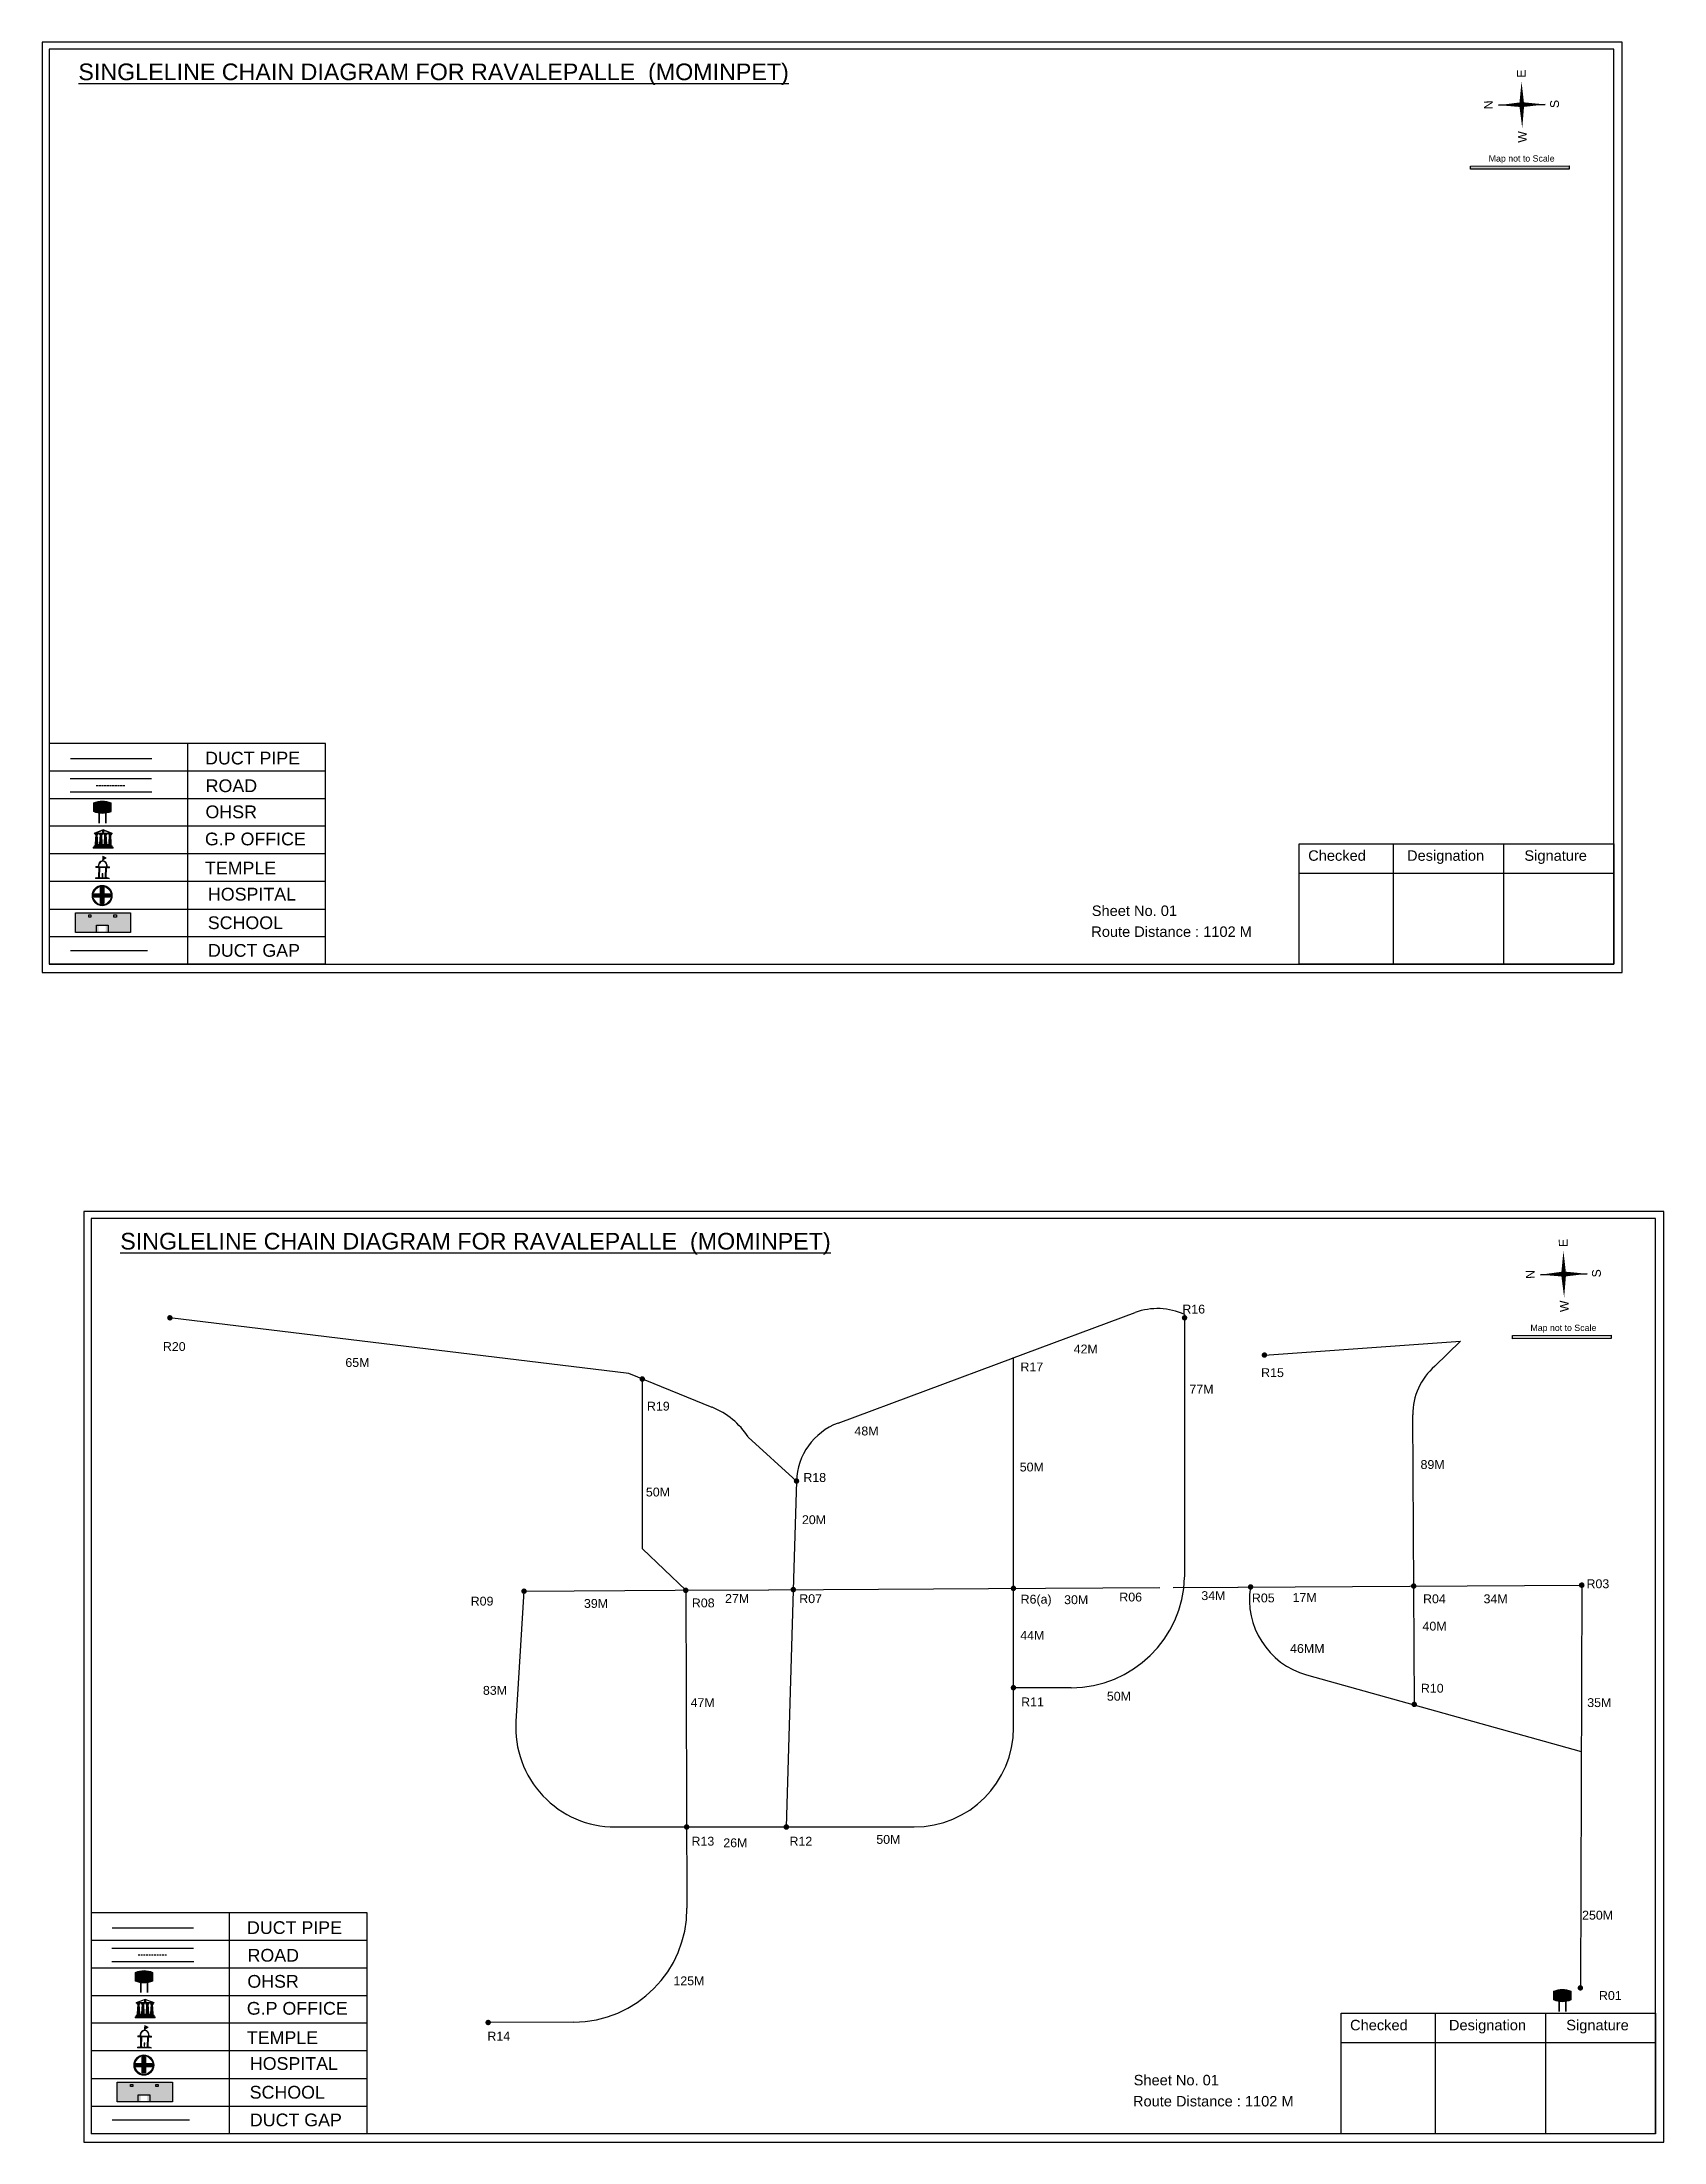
# Model space of a CAD drawing. Header units: inches. Extents: x -117 to 51867, y -12715 to 3423.
# Drawn here: x 19294 to 20208, y -11445 to -10261 of the extents above; entities that cross this region are included whole.
import ezdxf

# ---------------------------------------------------------------- set-up
doc = ezdxf.new("R2010")
doc.units = ezdxf.units.IN
doc.header["$MEASUREMENT"] = 0
doc.linetypes.add('DASHEDX2', pattern=[1.5, 1, -0.5])
for name, color, linetype in [('LANDMARK', 7, 'Continuous'), ('OHT', 7, 'Continuous'), ('pipe', 5, 'Continuous')]:
    doc.layers.add(name, color=color, linetype=linetype)
doc.styles.get("Standard").update_dxf_attribs({"font": 'arial.ttf'})

msp = doc.modelspace()

# ---------------------------------------------------------------- texts
at = {"color": 242, "true_color": 0xcd2027}
for p in [(19314.7, -10282.9), (19338.3, -10942)]:
    msp.add_text('%%USINGLELINE CHAIN DIAGRAM FOR RAVALEPALLE  (MOMINPET)', height=9.375, dxfattribs=at).set_placement(p)
for s, p in [('E', (20130.1, -10281.5)), ('N', (20111.5, -10299.3)), ('S', (20148.8, -10298.6)), ('W', (20130.7, -10318.1)), ('E', (20153.7, -10940.6)), ('N', (20135.1, -10958.5)), ('S', (20172.4, -10957.7)), ('W', (20154.3, -10977.2))]:
    msp.add_text(s, height=4.95, rotation=91.0063).set_placement(p)
for s, height, p in [('Map not to Scale', 3.542, (20109.2, -10328.8)), ('DUCT PIPE', 7.18, (19386.1, -10668.6)), ('ROAD ', 7.18, (19386.4, -10684.2)), ('OHSR', 7.18, (19386.3, -10698.9)), ('G.P OFFICE', 7.18, (19386, -10714.2)), ('TEMPLE', 7.18, (19386, -10730.6)), ('Checked', 5.89, (20007.5, -10722.9)), ('Designation', 5.886, (20063.2, -10722.9)), ('Signature', 5.89, (20129.3, -10722.9)), ('HOSPITAL', 7.18, (19387.7, -10745.3)), ('SCHOOL', 7.18, (19387.6, -10761.4)), ('Sheet No. 01', 5.886, (19885.6, -10754)), ('DUCT GAP', 7.18, (19387.7, -10777)), ('Route Distance : 1102 M', 5.886, (19885.3, -10765.8)), ('R16', 5, (19936.6, -10978.1)), ('Map not to Scale', 3.542, (20132.7, -10987.9)), ('R20', 5, (19362.3, -10999.2)), ('42M', 5, (19875.4, -11000.6)), ('65M', 5, (19465.1, -11008.2)), ('R17', 5, (19845.4, -11010.7)), ('77M', 5, (19940.6, -11023.2)), ('R15', 5, (19981, -11013.9)), ('R19', 5, (19635, -11032.8)), ('48M', 5, (19751.9, -11046.8)), ('50M', 5, (19845, -11067.1)), ('89M', 5, (20070.8, -11065.7)), ('50M', 5, (19634.4, -11081.2)), ('R18', 5, (19723.1, -11073)), ('20M', 5, (19722.3, -11096.8)), ('R09', 5, (19535.7, -11142.7)), ('27M', 5, (19679, -11141.2)), ('R07', 5, (19720.8, -11141.3)), ('R6(a)', 5, (19845.5, -11141.6)), ('30M', 5, (19870, -11141.9)), ('R06', 5, (19901.1, -11140.4)), ('34M', 5, (19947.3, -11139.6)), ('R05', 5, (19975.8, -11140.9)), ('17M', 5, (19998.7, -11140.6)), ('R04', 5, (20072.2, -11141.4)), ('34M', 5, (20106.3, -11141.4)), ('R03', 5, (20164.3, -11132.9)), ('39M', 5, (19599.5, -11144)), ('R08', 5, (19660.3, -11143.7)), ('44M', 5, (19845.3, -11162)), ('40M', 5, (20071.9, -11156.8)), ('46MM', 5, (19997.3, -11169.4)), ('83M', 5, (19542.6, -11193)), ('47M', 5, (19659.6, -11199.9)), ('R11', 5, (19845.8, -11199.5)), ('50M', 5, (19894.1, -11196.3)), ('R10', 5, (20071, -11191.8)), ('35M', 5, (20164.7, -11199.9)), ('R13', 5, (19660.1, -11278)), ('26M', 5, (19678, -11278.9)), ('R12', 5, (19715.3, -11278)), ('50M', 5, (19764.2, -11277)), ('250M', 5, (20161.8, -11319.7)), ('DUCT PIPE', 7.18, (19409.7, -11327.8)), ('ROAD ', 7.18, (19410, -11343.4)), ('OHSR', 7.18, (19409.9, -11358.1)), ('125M', 5, (19649.9, -11356.7)), ('R01', 5, (20171.3, -11365)), ('G.P OFFICE', 7.18, (19409.6, -11373.3)), ('TEMPLE', 7.18, (19409.6, -11389.8)), ('R14', 5, (19545.1, -11387.9)), ('Checked', 5.89, (20031.1, -11382.1)), ('Designation', 5.886, (20086.8, -11382.1)), ('Signature', 5.89, (20152.9, -11382.1)), ('HOSPITAL', 7.18, (19411.3, -11404.4)), ('Sheet No. 01', 5.886, (19909.2, -11413.1)), ('SCHOOL', 7.18, (19411.2, -11420.6)), ('Route Distance : 1102 M', 5.886, (19908.8, -11425)), ('DUCT GAP', 7.18, (19411.3, -11436.2))]:
    msp.add_text(s, height=height).set_placement(p)

# ---------------------------------------------------------------- blocks, each defined once
blk = doc.blocks.new('OHT')
at = {"linetype": 'Continuous', "lineweight": 0, "true_color": 0x0ffffc}
blk.add_hatch(color=4, dxfattribs=at).paths.add_polyline_path([(0.012, 1), (0, 1, 0.101323), (-0.4, 0.916), (-0.4, 0.525, 0.194075), (0.399, 0.521), (0.399, 0.921, 0.097877)])
at = {"color": 4, "linetype": 'Continuous', "lineweight": 0, "true_color": 0x0ffffc, "flags": 128}
for points in [[(-0.4, 0.525), (-0.4, 0.916)], [(0.399, 0.521), (0.399, 0.921)]]:
    blk.add_lwpolyline(points, dxfattribs=at)
at = {"color": 4, "linetype": 'Continuous', "lineweight": 0, "true_color": 0x0ffffc, "const_width": 0.075, "flags": 128}
for points in [[(-0.15, 0), (-0.15, 0.475)], [(0.15, 0), (0.15, 0.473)]]:
    blk.add_lwpolyline(points, dxfattribs=at)
at = {"color": 4, "linetype": 'Continuous', "lineweight": 0, "true_color": 0x0ffffc}
for centre, radius, start, end in [((0.006, -0.019), 1.019, 67.31091, 113.47108), ((0.004, 1.513), 1.068, 247.76824, 291.70073)]:
    blk.add_arc(centre, radius, start, end, dxfattribs=at)
blk = doc.blocks.new('Government_Office')
at = {"linetype": 'Continuous', "lineweight": 0, "true_color": 0xff0000}
for points in [[(-0.5, 0.05), (0.5, 0.05), (0.5, 0), (-0.5, 0)], [(-0.45, 0.08), (-0.45, 0.12), (0.45, 0.12), (0.45, 0.08)], [(-0.4, 0.14), (-0.4, 0.18), (0.4, 0.18), (0.4, 0.14)]]:
    blk.add_hatch(color=1, dxfattribs=at).paths.add_polyline_path(points)
h = blk.add_hatch(color=1, dxfattribs=at)
h.paths.add_polyline_path([(0.44, 0.72), (0.45, 0.75), (0, 0.93), (-0.45, 0.75), (-0.44, 0.72)])
h.paths.add_polyline_path([(0.36, 0.75), (-0.36, 0.75), (0, 0.9)], flags=16)
h.paths.add_polyline_path([(0, 0.78, -1), (0, 0.87, -1)], flags=0)
h = blk.add_hatch(color=1, dxfattribs=at)
edge = h.paths.add_edge_path()
edge.add_line((-0.27, 0.2), (-0.3, 0.68))
edge.add_line((-0.3, 0.68), (-0.29, 0.68))
edge.add_arc((-0.28, 0.69), 0.0176, 225.304, 441.5659)
edge.add_line((-0.28, 0.7), (-0.39, 0.7))
edge.add_arc((-0.39, 0.69), 0.0176, 98.4341, 314.696)
edge.add_line((-0.38, 0.68), (-0.37, 0.68))
edge.add_line((-0.37, 0.68), (-0.4, 0.2))
edge.add_line((-0.4, 0.2), (-0.27, 0.2))
h = blk.add_hatch(color=1, dxfattribs=at)
edge = h.paths.add_edge_path()
edge.add_line((-0.05, 0.2), (-0.07, 0.68))
edge.add_line((-0.07, 0.68), (-0.07, 0.68))
edge.add_arc((-0.05, 0.69), 0.0176, 225.304, 441.5659)
edge.add_line((-0.05, 0.7), (-0.17, 0.7))
edge.add_arc((-0.17, 0.69), 0.0176, 98.4341, 314.696)
edge.add_line((-0.16, 0.68), (-0.15, 0.68))
edge.add_line((-0.15, 0.68), (-0.18, 0.2))
edge.add_line((-0.18, 0.2), (-0.05, 0.2))
h = blk.add_hatch(color=1, dxfattribs=at)
edge = h.paths.add_edge_path()
edge.add_arc((0, 0.83), 0.0467, 90, 270)
edge.add_arc((0, 0.83), 0.0467, 270, 450)
h = blk.add_hatch(color=1, dxfattribs=at)
edge = h.paths.add_edge_path()
edge.add_line((0.18, 0.2), (0.15, 0.68))
edge.add_line((0.15, 0.68), (0.16, 0.68))
edge.add_arc((0.17, 0.69), 0.0176, 225.304, 441.5659)
edge.add_line((0.17, 0.7), (0.05, 0.7))
edge.add_arc((0.05, 0.69), 0.0176, 98.4341, 314.696)
edge.add_line((0.07, 0.68), (0.07, 0.68))
edge.add_line((0.07, 0.68), (0.05, 0.2))
edge.add_line((0.05, 0.2), (0.18, 0.2))
h = blk.add_hatch(color=1, dxfattribs=at)
edge = h.paths.add_edge_path()
edge.add_line((0.4, 0.2), (0.37, 0.68))
edge.add_line((0.37, 0.68), (0.38, 0.68))
edge.add_arc((0.39, 0.69), 0.0176, 225.304, 441.5659)
edge.add_line((0.4, 0.7), (0.28, 0.7))
edge.add_arc((0.28, 0.69), 0.0176, 98.4341, 314.696)
edge.add_line((0.29, 0.68), (0.3, 0.68))
edge.add_line((0.3, 0.68), (0.27, 0.2))
edge.add_line((0.27, 0.2), (0.4, 0.2))
at = {"color": 1, "linetype": 'Continuous', "lineweight": 0, "true_color": 0xff0000, "flags": 128}
for points in [[(-0.5, 0.05), (0.5, 0.05), (0.5, 0), (-0.5, 0)], [(-0.45, 0.75), (-0.44, 0.72), (0.44, 0.72), (0.45, 0.75), (0, 0.93)], [(-0.45, 0.08), (-0.45, 0.12), (0.45, 0.12), (0.45, 0.08)], [(-0.4, 0.14), (-0.4, 0.18), (0.4, 0.18), (0.4, 0.14)], [(-0.36, 0.75), (0.36, 0.75), (0, 0.9)]]:
    blk.add_lwpolyline(points, close=True, dxfattribs=at)
for points in [[(-0.27, 0.2), (-0.3, 0.68), (-0.29, 0.68, 1.379694), (-0.28, 0.7), (-0.39, 0.7, 1.379694), (-0.38, 0.68), (-0.37, 0.68), (-0.4, 0.2)], [(-0.05, 0.2), (-0.07, 0.68), (-0.07, 0.68, 1.379694), (-0.05, 0.7), (-0.17, 0.7, 1.379694), (-0.16, 0.68), (-0.15, 0.68), (-0.18, 0.2)], [(0, 0.87, 1), (0, 0.78, 1)], [(0.18, 0.2), (0.15, 0.68), (0.16, 0.68, 1.379694), (0.17, 0.7), (0.05, 0.7, 1.379694), (0.07, 0.68), (0.07, 0.68), (0.05, 0.2)], [(0.4, 0.2), (0.37, 0.68), (0.38, 0.68, 1.379694), (0.4, 0.7), (0.28, 0.7, 1.379694), (0.29, 0.68), (0.3, 0.68), (0.27, 0.2)]]:
    blk.add_lwpolyline(points, format="xyb", close=True, dxfattribs=at)
blk = doc.blocks.new('Temple')
at = {"linetype": 'Continuous', "lineweight": 0, "true_color": 0xe66000}
blk.add_hatch(color=32, dxfattribs=at).paths.add_polyline_path([(-0.006, 1), (0.147, 0.931), (0, 0.85)])
at = {"linetype": 'Continuous', "lineweight": 0, "true_color": 0xff0000}
h = blk.add_hatch(color=1, dxfattribs=at)
edge = h.paths.add_edge_path()
edge.add_line((0.175, 0.49), (0.225, 0.49))
edge.add_line((0.225, 0.49), (0.225, 0.497))
edge.add_line((0.225, 0.497), (0.307, 0.497))
edge.add_line((0.307, 0.497), (0.307, 0.533))
edge.add_line((0.307, 0.533), (0.257, 0.533))
edge.add_line((0.257, 0.533), (0.257, 0.54))
edge.add_line((0.257, 0.54), (0.2, 0.54))
edge.add_spline(control_points=[(0.2, 0.54), (0.2, 0.589), (0.19, 0.638), (0.142, 0.743), (0.092, 0.79), (0.027, 0.805), (0.02, 0.806), (0.012, 0.806)], knot_values=[4.712389, 4.712389, 4.712389, 4.712389, 5.278166, 5.278166, 6.117402, 6.117402, 6.223801, 6.223801, 6.223801, 6.223801], degree=3, periodic=0)
edge.add_line((0.012, 0.806), (0.012, 0.79))
edge.add_line((0.012, 0.79), (-0.012, 0.79))
edge.add_line((-0.012, 0.79), (-0.012, 0.806))
edge.add_spline(control_points=[(-0.012, 0.806), (-0.055, 0.802), (-0.096, 0.781), (-0.171, 0.699), (-0.197, 0.628), (-0.2, 0.55), (-0.2, 0.545), (-0.2, 0.54)], knot_values=[6.343965, 6.343965, 6.343965, 6.343965, 6.956638, 6.956638, 7.795874, 7.795874, 7.853982, 7.853982, 7.853982, 7.853982], degree=3, periodic=0)
edge.add_line((-0.2, 0.54), (-0.257, 0.54))
edge.add_line((-0.257, 0.54), (-0.257, 0.533))
edge.add_line((-0.257, 0.533), (-0.307, 0.533))
edge.add_line((-0.307, 0.533), (-0.307, 0.497))
edge.add_line((-0.307, 0.497), (-0.225, 0.497))
edge.add_line((-0.225, 0.497), (-0.225, 0.49))
edge.add_line((-0.225, 0.49), (-0.175, 0.49))
edge.add_line((-0.175, 0.49), (-0.175, 0.07))
edge.add_arc((-0.205, 0.07), 0.03, -90, 0, ccw=False)
edge.add_line((-0.205, 0.04), (-0.257, 0.04))
edge.add_line((-0.257, 0.04), (-0.257, 0.033))
edge.add_line((-0.257, 0.033), (-0.307, 0.033))
edge.add_line((-0.307, 0.033), (-0.307, 0))
edge.add_line((-0.307, 0), (0.307, 0))
edge.add_line((0.307, 0), (0.307, 0.033))
edge.add_line((0.307, 0.033), (0.257, 0.033))
edge.add_line((0.257, 0.033), (0.257, 0.04))
edge.add_line((0.257, 0.04), (0.205, 0.04))
edge.add_arc((0.205, 0.07), 0.03, 180, 270, ccw=False)
edge.add_line((0.175, 0.07), (0.175, 0.49))
h.paths.add_polyline_path([(0.125, 0.07, -0.414214), (0.095, 0.04), (0.05, 0.04), (0.05, 0.033), (-0.05, 0.033), (-0.05, 0.04), (-0.095, 0.04, -0.414214), (-0.125, 0.07), (-0.125, 0.497), (0.125, 0.497)], flags=16)
edge = h.paths.add_edge_path(flags=16)
edge.add_ellipse((0, 0.54), major_axis=(0, 0.242), ratio=0.722808, start_angle=270, end_angle=450, ccw=False)
edge.add_line((0.175, 0.54), (-0.175, 0.54))
h.paths.add_polyline_path([(0.012, 0.23), (0.012, 0.07), (-0.012, 0.07), (-0.012, 0.23)], flags=0)
h = blk.add_hatch(color=1, dxfattribs=at)
edge = h.paths.add_edge_path()
edge.add_line((0.012, 0.857), (0, 0.85))
edge.add_line((0, 0.85), (-0.003, 0.925))
edge.add_line((-0.003, 0.925), (-0.012, 0.925))
edge.add_line((-0.012, 0.925), (-0.012, 0.806))
edge.add_spline(control_points=[(-0.012, 0.806), (-0.004, 0.807), (0.004, 0.807), (0.012, 0.806)], knot_values=[6.223801, 6.223801, 6.223801, 6.223801, 6.343965, 6.343965, 6.343965, 6.343965], degree=3, periodic=0)
edge.add_line((0.012, 0.806), (0.012, 0.857))
h = blk.add_hatch(color=1, dxfattribs=at)
edge = h.paths.add_edge_path()
edge.add_line((0.012, 0.79), (0.012, 0.806))
edge.add_spline(control_points=[(0.012, 0.806), (0.004, 0.807), (-0.004, 0.807), (-0.012, 0.806)], knot_values=[6.223801, 6.223801, 6.223801, 6.223801, 6.343965, 6.343965, 6.343965, 6.343965], degree=3, periodic=0)
edge.add_line((-0.012, 0.806), (-0.012, 0.79))
edge.add_line((-0.012, 0.79), (0.012, 0.79))
at = {"color": 32, "linetype": 'Continuous', "lineweight": 0, "true_color": 0xe66000, "flags": 128}
blk.add_lwpolyline([(-0.006, 1), (0.147, 0.931), (0, 0.85), (-0.006, 1)], dxfattribs=at)
at = {"color": 1, "linetype": 'Continuous', "lineweight": 0, "true_color": 0xff0000, "flags": 128}
blk.add_lwpolyline([(0.2, 0.54), (0.257, 0.54), (0.257, 0.533), (0.307, 0.533), (0.307, 0.497), (0.225, 0.497), (0.225, 0.49), (0.175, 0.49), (0.175, 0.07, 0.414214), (0.205, 0.04), (0.257, 0.04), (0.257, 0.033), (0.307, 0.033), (0.307, 0), (-0.307, 0), (-0.307, 0.033), (-0.257, 0.033), (-0.257, 0.04), (-0.205, 0.04, 0.414214), (-0.175, 0.07), (-0.175, 0.49), (-0.225, 0.49), (-0.225, 0.497), (-0.307, 0.497), (-0.307, 0.533), (-0.257, 0.533), (-0.257, 0.54), (-0.2, 0.54)], format="xyb", dxfattribs=at)
blk.add_lwpolyline([(-0.175, 0.54), (0.175, 0.54)], dxfattribs=at)
blk.add_lwpolyline([(0.125, 0.497), (0.125, 0.07, -0.414214), (0.095, 0.04), (0.05, 0.04), (0.05, 0.033), (-0.05, 0.033), (-0.05, 0.04), (-0.095, 0.04, -0.414214), (-0.125, 0.07), (-0.125, 0.497)], format="xyb", close=True, dxfattribs=at)
for points in [[(0.012, 0.925), (-0.012, 0.925), (-0.012, 0.79), (0.012, 0.79)], [(0.012, 0.23), (-0.012, 0.23), (-0.012, 0.07), (0.012, 0.07)]]:
    blk.add_lwpolyline(points, close=True, dxfattribs=at)
at = {"color": 1, "linetype": 'Continuous', "lineweight": 0, "true_color": 0xff0000}
blk.add_ellipse((0, 0.54), major_axis=(0, 0.242), ratio=0.722808, start_param=4.712389, end_param=7.853982, dxfattribs=at)
blk.add_open_spline([(0.2, 0.54), (0.2, 0.589), (0.19, 0.638), (0.142, 0.743), (0.092, 0.79), (-0.023, 0.816), (-0.085, 0.794), (-0.171, 0.699), (-0.197, 0.628), (-0.2, 0.55), (-0.2, 0.545), (-0.2, 0.54)], degree=3, knots=[4.712389, 4.712389, 4.712389, 4.712389, 5.278166, 5.278166, 6.117402, 6.117402, 6.956638, 6.956638, 7.795874, 7.795874, 7.853982, 7.853982, 7.853982, 7.853982], dxfattribs=at)
blk = doc.blocks.new('*U76')
at = {"color": 0, "linetype": 'DASHEDX2', "transparency": 16777216}
blk.add_line((-8.2, 0), (8, 0), dxfattribs=at)
blk = doc.blocks.new('Hospital')
at = {"linetype": 'Continuous', "lineweight": 0, "true_color": 0x000000}
h = blk.add_hatch(color=18, dxfattribs=at)
h.paths.add_polyline_path([(-0.5, 0, 1), (0.5, 0, 1)])
h.paths.add_polyline_path([(0.45, 0, -1), (-0.45, 0, -1)], flags=16)
at = {"linetype": 'Continuous', "true_color": 0xff0000}
blk.add_hatch(color=1, dxfattribs=at).paths.add_polyline_path([(-0.39, 0.08), (-0.08, 0.08), (-0.08, 0.39), (0.08, 0.39), (0.08, 0.08), (0.39, 0.08), (0.39, -0.08), (0.08, -0.08), (0.08, -0.39), (-0.08, -0.39), (-0.08, -0.08), (-0.39, -0.08)])
at = {"color": 1, "linetype": 'Continuous', "true_color": 0xff0000, "flags": 128}
blk.add_lwpolyline([(-0.39, 0.08), (-0.08, 0.08), (-0.08, 0.39), (0.08, 0.39), (0.08, 0.08), (0.39, 0.08), (0.39, -0.08), (0.08, -0.08), (0.08, -0.39), (-0.08, -0.39), (-0.08, -0.08), (-0.39, -0.08)], close=True, dxfattribs=at)
at = {"color": 18, "linetype": 'Continuous', "lineweight": 0, "true_color": 0x000000}
for radius in [0.5, 0.446]:
    blk.add_circle((0, 0), radius, dxfattribs=at)
blk = doc.blocks.new('*U66')
at = {"color": 0, "linetype": 'DASHEDX2', "transparency": 16777216}
blk.add_line((-8.2, 0), (8, 0), dxfattribs=at)

# ---------------------------------------------------------------- hatches: boundary and pattern name
at = {"true_color": 0x0093dd}
h = msp.add_hatch(color=142, dxfattribs=at)
h.dxf.hatch_style = 1
h.paths.add_polyline_path([(20099, -10331.3), (20099, -10333.1), (20154.5, -10333), (20154.5, -10331.2)])
at = {"true_color": 0xc8c92d}
h = msp.add_hatch(color=52, dxfattribs=at)
h.dxf.hatch_style = 1
h.paths.add_polyline_path([(19319.2, -10752.2), (19313, -10752.2), (19313, -10763.3), (19319.2, -10763.3)])
h.paths.add_polyline_path([(19344, -10752.2), (19337.9, -10752.2), (19337.9, -10763.3), (19344, -10763.3)])
at = {"true_color": 0x293189}
h = msp.add_hatch(color=177, dxfattribs=at)
h.dxf.hatch_style = 1
h.paths.add_polyline_path([(19337.9, -10752.2), (19319.2, -10752.2), (19319.2, -10763.3), (19326.2, -10763.3), (19326.2, -10759.7), (19330, -10759.7), (19330, -10763.3), (19337.9, -10763.3)])
h.paths.add_polyline_path([(19321.8, -10754.7), (19320.5, -10754.7), (19320.5, -10753.4), (19321.8, -10753.4)], flags=16)
h.paths.add_polyline_path([(19334.7, -10754.7), (19334.7, -10753.4), (19336.1, -10753.4), (19336.1, -10754.7)], flags=16)
at = {"ltscale": 0.5}
h = msp.add_hatch(color=5, dxfattribs=at)
h.dxf.hatch_style = 1
h.paths.add_polyline_path([(19367.8, -10980.5, 1), (19364.7, -10980.5, 1)])
h = msp.add_hatch(color=5, dxfattribs=at)
h.dxf.hatch_style = 1
h.paths.add_polyline_path([(19939.4, -10980.5, 1), (19936.3, -10980.5, 1)])
at = {"true_color": 0x0093dd}
h = msp.add_hatch(color=142, dxfattribs=at)
h.dxf.hatch_style = 1
h.paths.add_polyline_path([(20122.6, -10990.4), (20122.6, -10992.3), (20178.1, -10992.2), (20178.1, -10990.3)])
at = {"ltscale": 0.5}
h = msp.add_hatch(color=5, dxfattribs=at)
h.dxf.hatch_style = 1
h.paths.add_polyline_path([(19984.4, -11001.5, 1), (19981.3, -11001.5, 1)])
h = msp.add_hatch(color=5, dxfattribs=at)
h.dxf.hatch_style = 1
h.paths.add_polyline_path([(19633.9, -11015, 1), (19630.8, -11015, 1)])
h = msp.add_hatch(color=5, dxfattribs=at)
h.dxf.hatch_style = 1
h.paths.add_polyline_path([(19720.8, -11072.5, 1), (19717.7, -11072.5, 1)])
h = msp.add_hatch(color=5, dxfattribs=at)
h.dxf.hatch_style = 1
h.paths.add_polyline_path([(19567.3, -11134.6, 1), (19564.2, -11134.6, 1)])
h = msp.add_hatch(color=5, dxfattribs=at)
h.dxf.hatch_style = 1
h.paths.add_polyline_path([(19658.4, -11134.1, 1), (19655.3, -11134.1, 1)])
h = msp.add_hatch(color=5, dxfattribs=at)
h.dxf.hatch_style = 1
h.paths.add_polyline_path([(19719, -11133.7, 1), (19715.9, -11133.7, 1)])
h = msp.add_hatch(color=5, dxfattribs=at)
h.dxf.hatch_style = 1
h.paths.add_polyline_path([(19843, -11133, 1), (19839.9, -11133, 1)])
h = msp.add_hatch(color=5, dxfattribs=at)
h.dxf.hatch_style = 1
h.paths.add_polyline_path([(19976.6, -11132.2, 1), (19973.5, -11132.2, 1)])
h = msp.add_hatch(color=5, dxfattribs=at)
h.dxf.hatch_style = 1
h.paths.add_polyline_path([(20068.5, -11131.7, 1), (20065.4, -11131.7, 1)])
h = msp.add_hatch(color=5, dxfattribs=at)
h.dxf.hatch_style = 1
h.paths.add_polyline_path([(20163.2, -11131.2, 1), (20160, -11131.2, 1)])
h = msp.add_hatch(color=5, dxfattribs=at)
h.dxf.hatch_style = 1
h.paths.add_polyline_path([(19843, -11189, 1), (19839.9, -11189, 1)])
h = msp.add_hatch(color=5, dxfattribs=at)
h.dxf.hatch_style = 1
h.paths.add_polyline_path([(20068.8, -11198.4, 1), (20065.7, -11198.4, 1)])
h = msp.add_hatch(color=5, dxfattribs=at)
h.dxf.hatch_style = 1
h.paths.add_polyline_path([(19658.9, -11267.5, 1), (19655.8, -11267.5, 1)])
h = msp.add_hatch(color=5, dxfattribs=at)
h.dxf.hatch_style = 1
h.paths.add_polyline_path([(19715.1, -11267.5, 1), (19711.9, -11267.5, 1)])
h = msp.add_hatch(color=5, dxfattribs=at)
h.dxf.hatch_style = 1
h.paths.add_polyline_path([(20162.4, -11358.2, 1), (20159.3, -11358.2, 1)])
h = msp.add_hatch(color=5, dxfattribs=at)
h.dxf.hatch_style = 1
h.paths.add_polyline_path([(19547.1, -11377.7, 1), (19544, -11377.7, 1)])
at = {"true_color": 0xc8c92d}
h = msp.add_hatch(color=52, dxfattribs=at)
h.dxf.hatch_style = 1
h.paths.add_polyline_path([(19342.8, -11411.4), (19336.6, -11411.4), (19336.6, -11422.5), (19342.8, -11422.5)])
h.paths.add_polyline_path([(19367.6, -11411.4), (19361.4, -11411.4), (19361.4, -11422.5), (19367.6, -11422.5)])
at = {"true_color": 0x293189}
h = msp.add_hatch(color=177, dxfattribs=at)
h.dxf.hatch_style = 1
h.paths.add_polyline_path([(19361.4, -11411.4), (19342.8, -11411.4), (19342.8, -11422.5), (19349.8, -11422.5), (19349.8, -11418.8), (19353.6, -11418.8), (19353.6, -11422.5), (19361.4, -11422.5)])
h.paths.add_polyline_path([(19345.4, -11413.8), (19344.1, -11413.8), (19344.1, -11412.6), (19345.4, -11412.6)], flags=16)
h.paths.add_polyline_path([(19358.3, -11413.8), (19358.3, -11412.6), (19359.7, -11412.6), (19359.7, -11413.8)], flags=16)

# ---------------------------------------------------------------- linework, layer by layer
for p, q in [((20141, -10296.6), (20114.8, -10297)), ((20114.8, -10297), (20141, -10296.6)), ((20141, -10296.6), (20114.8, -10297)), ((20127.9, -10296.8), (20141, -10296.6)), ((19298.3, -10656.8), (19298.3, -10780)), ((19376.1, -10656.8), (19376.1, -10781.2)), ((19453.9, -10672.3), (19298.3, -10672.3)), ((19453.9, -10687.9), (19298.3, -10687.9)), ((19310, -10676.6), (19355.9, -10676.6)), ((19310, -10684.1), (19356.1, -10684.1)), ((19453.9, -10703.4), (19298.3, -10703.4)), ((19453.9, -10719), (19298.3, -10719)), ((19453.9, -10734.5), (19298.3, -10734.5)), ((19298.3, -10750.1), (19453.9, -10750.1)), ((19298.3, -10765.6), (19453.9, -10765.6)), ((19298.3, -10780), (19298.3, -10781.2)), ((19298.3, -10780.2), (19298.3, -10781.2)), ((19453.9, -10781.2), (19298.3, -10781.2)), ((20164.6, -10955.7), (20138.3, -10956.2)), ((20138.3, -10956.2), (20164.6, -10955.7)), ((20164.6, -10955.7), (20138.3, -10956.2)), ((20151.5, -10956), (20164.6, -10955.7)), ((19321.9, -11315.9), (19321.9, -11439.1)), ((19399.7, -11315.9), (19399.7, -11440.4)), ((19477.4, -11331.5), (19321.9, -11331.5)), ((19333.6, -11335.8), (19379.5, -11335.8)), ((19477.4, -11347), (19321.9, -11347)), ((19333.6, -11343.3), (19379.7, -11343.3)), ((19477.4, -11362.6), (19321.9, -11362.6)), ((19477.4, -11378.1), (19321.9, -11378.1)), ((19477.4, -11393.7), (19321.9, -11393.7)), ((19321.9, -11409.3), (19477.4, -11409.3)), ((19321.9, -11424.8), (19477.4, -11424.8)), ((19321.9, -11439.1), (19321.9, -11440.4)), ((19321.9, -11439.4), (19321.9, -11440.3)), ((19477.4, -11440.4), (19321.9, -11440.4))]:
    msp.add_line(p, q)
at = {"color": 1}
for p, q in [((20114.8, -10297), (20127.9, -10296.8)), ((20138.3, -10956.2), (20151.5, -10956))]:
    msp.add_line(p, q, dxfattribs=at)
at = {"color": 242, "true_color": 0xcd2027}
for p, q in [((20055.4, -10713.3), (20055.4, -10781.2)), ((20117.6, -10713.3), (20117.6, -10781.2)), ((20002.4, -10729.8), (20179.6, -10729.8)), ((20079, -11372.5), (20079, -11440.4)), ((20141.2, -11372.5), (20141.2, -11440.4)), ((20026, -11389), (20203.2, -11389))]:
    msp.add_line(p, q, dxfattribs=at)
for points in [[(19294.2, -10261.4), (19294.2, -10785.9), (20184.4, -10785.9), (20184.4, -10261.4)], [(19298.3, -10265.4), (19298.3, -10781.2), (20179.6, -10781.2), (20179.6, -10265.4)], [(19344.1, -10752.2), (19344.1, -10763.3), (19313, -10763.3), (19313, -10752.2)], [(19321.8, -10753.4), (19321.8, -10754.7), (19320.5, -10754.7), (19320.5, -10753.4)], [(19334.7, -10754.7), (19334.7, -10753.4), (19336.1, -10753.4), (19336.1, -10754.7)], [(19317.8, -10920.6), (19317.8, -11445.1), (20207.9, -11445.1), (20207.9, -10920.6)], [(19321.9, -10924.6), (19321.9, -11440.3), (20203.2, -11440.3), (20203.2, -10924.6)], [(19367.7, -11411.4), (19367.7, -11422.5), (19336.6, -11422.5), (19336.6, -11411.4)], [(19345.4, -11412.6), (19345.4, -11413.8), (19344.1, -11413.8), (19344.1, -11412.6)], [(19358.3, -11413.8), (19358.3, -11412.6), (19359.7, -11412.6), (19359.7, -11413.8)]]:
    msp.add_lwpolyline(points, close=True)
at = {"color": 142, "true_color": 0x0093dd}
for points in [[(20154.5, -10333), (20099, -10333.1), (20099, -10331.3), (20154.5, -10331.2), (20154.5, -10333)], [(20178.1, -10992.2), (20122.6, -10992.3), (20122.6, -10990.4), (20178.1, -10990.3), (20178.1, -10992.2)]]:
    msp.add_lwpolyline(points, dxfattribs=at)
for points in [[(19453.9, -10781.2), (19453.9, -10656.8), (19298.3, -10656.8)], [(19324.9, -10763.3), (19324.9, -10759.2), (19331.4, -10759.2), (19331.4, -10763.3)], [(19477.4, -11440.4), (19477.4, -11315.9), (19321.9, -11315.9)], [(19348.4, -11422.5), (19348.4, -11418.4), (19355, -11418.4), (19355, -11422.5)]]:
    msp.add_lwpolyline(points)
at = {"color": 242, "true_color": 0xcd2027}
for points in [[(20179.6, -10781.2), (20002.4, -10781.2), (20002.4, -10713.3), (20179.6, -10713.3)], [(20203.2, -11440.4), (20026, -11440.4), (20026, -11372.5), (20203.2, -11372.5)]]:
    msp.add_lwpolyline(points, close=True, dxfattribs=at)
for points in [[(20129.2, -10296.8), (20126.4, -10296.8), (20127.7, -10283.7)], [(20129.2, -10296.8), (20126.4, -10296.8), (20127.7, -10283.7)], [(20129.2, -10296.8), (20126.4, -10296.8), (20128.1, -10310)], [(20129.2, -10296.8), (20126.4, -10296.8), (20128.1, -10310)], [(20127.9, -10298.1), (20127.9, -10295.3), (20141, -10296.6)], [(20127.9, -10298.1), (20127.9, -10295.3), (20141, -10296.6)], [(20152.8, -10955.9), (20150, -10956), (20151.3, -10942.8)], [(20152.8, -10955.9), (20150, -10956), (20151.3, -10942.8)], [(20152.8, -10955.9), (20150, -10956), (20151.7, -10969.1)], [(20152.8, -10955.9), (20150, -10956), (20151.7, -10969.1)], [(20151.5, -10957.3), (20151.5, -10954.4), (20164.6, -10955.7)], [(20151.5, -10957.3), (20151.5, -10954.4), (20164.6, -10955.7)]]:
    msp.add_solid(points)
at = {"color": 1}
for points in [[(20127.9, -10298.1), (20127.9, -10295.3), (20114.8, -10297)], [(20127.9, -10298.1), (20127.9, -10295.3), (20114.8, -10297)], [(20151.5, -10957.3), (20151.5, -10954.4), (20138.3, -10956.2)], [(20151.5, -10957.3), (20151.5, -10954.4), (20138.3, -10956.2)]]:
    msp.add_solid(points, dxfattribs=at)
at = {"layer": 'OHT', "color": 5}
for p, q in [((19310.2, -10665.2), (19356, -10665.2)), ((19333.7, -11324.4), (19379.6, -11324.4))]:
    msp.add_line(p, q, dxfattribs=at)
at = {"layer": 'OHT', "color": 1}
for p, q in [((19310.2, -10773.4), (19353.7, -10773.4)), ((19333.7, -11432.6), (19377.3, -11432.6))]:
    msp.add_line(p, q, dxfattribs=at)
at = {"layer": 'pipe'}
for p, q in [((19624.8, -11011.9), (19366.2, -10980.5)), ((19840.3, -11003.5), (19910.1, -10977.5)), ((19937.9, -10978.7), (19937.9, -11126.5)), ((19982.9, -11001.5), (20093.3, -10993.7)), ((19742.7, -11039.9), (19841.5, -11003.1)), ((19841.5, -11127), (19841.5, -11003.1)), ((19671.8, -11031), (19624.8, -11011.9)), ((19632.4, -11110.7), (19632.4, -11015)), ((20067.3, -11198.7), (20066.4, -11035.2)), ((19692.1, -11047.7), (19719.2, -11072.5)), ((19719.2, -11072.5), (19717.6, -11127.7)), ((19656.9, -11134.1), (19632.4, -11110.7)), ((19565.7, -11134.6), (19561.2, -11208.1)), ((19565.7, -11134.6), (19650.9, -11134.1)), ((19650.9, -11134.1), (19703.6, -11133.8)), ((19656.9, -11134.1), (19657.3, -11253.5)), ((19703.4, -11133.8), (19827.5, -11133.1)), ((19717.6, -11127.9), (19713.5, -11267.5)), ((19827.5, -11133.1), (19923.9, -11132.5)), ((19841.5, -11175), (19841.5, -11127)), ((19931.4, -11132.5), (19968, -11132.3)), ((19967.8, -11132.3), (20161.6, -11131.2)), ((20161.6, -11131.2), (20160.9, -11358.2)), ((19841.5, -11211.5), (19841.5, -11175)), ((20006.6, -11181.7), (20161.3, -11225)), ((19873.9, -11189), (19841.5, -11189)), ((19657.3, -11253.5), (19657.5, -11313.3)), ((19617.1, -11267.5), (19651.3, -11267.5)), ((19651.3, -11267.5), (19785.5, -11267.5)), ((19593.7, -11377.5), (19545.6, -11377.7))]:
    msp.add_line(p, q, dxfattribs=at)
msp.add_lwpolyline([(20093.3, -10993.7), (20078.8, -11007.8)], dxfattribs=at)
for centre, radius, start, end in [((19922.6, -11011.3), 36, 64.9134, 110.4202), ((20102.4, -11035), 36, 130.8533, 180.3269), ((19655.2, -11071.7), 44, 33.1075, 67.9024), ((19755.2, -11073.6), 36, 110.4202, 178.3127), ((19873.9, -11125), 64, 270, 358.4807), ((20018.4, -11139.3), 44, 170.7678, 254.353), ((19617.1, -11211.5), 56, 176.4619, 270), ((19785.5, -11211.5), 56, 270, 0), ((19593.5, -11313.5), 64, 270.1953, 0.1953)]:
    msp.add_arc(centre, radius, start, end, dxfattribs=at)

# ---------------------------------------------------------------- block references
at = {"linetype": 'DASHEDX2'}
for name, p in [('*U76', (19333, -10680.4)), ('*U66', (19356.6, -11339.5))]:
    msp.add_blockref(name, p, dxfattribs=at)
at = {"layer": 'LANDMARK'}
for name, p, xscale, yscale, zscale in [('Government_Office', (19328.7, -10715.8), 11.32114773247135, 11.32114773247135, 11.32114773247135), ('Hospital', (19328.1, -10742.5), 11.41772014427468, 11.41772014427468, 11.41772014427468), ('Government_Office', (19352.3, -11375), 11.32114773247135, 11.32114773247135, 11.32114773247135), ('Hospital', (19351.6, -11401.7), 11.41772014427468, 11.41772014427468, 11.41772014427468)]:
    msp.add_blockref(name, p, dxfattribs=dict(at, xscale=xscale, yscale=yscale, zscale=zscale))
at = {"layer": 'LANDMARK', "xscale": 12.62452535729322, "yscale": 12.62452535729322, "zscale": 12.62452535729322, "rotation": 358.3713438591284}
for p in [(19328.2, -10733), (19351.8, -11392.1)]:
    msp.add_blockref('Temple', p, dxfattribs=at)
at = {"layer": 'OHT', "xscale": 12.45189723782068, "yscale": 12.45189723782068, "zscale": 12.45189723782068}
for p in [(19328.2, -10701.7), (19351.7, -11360.9), (20150.7, -11371.5)]:
    msp.add_blockref('OHT', p, dxfattribs=at)

msp.set_redraw_order([(e.dxf.handle, doc.entitydb.next_handle()) for e in msp.query("TEXT MTEXT ATTDEF DIMENSION ARC_DIMENSION")])  # texts and dimensions are drawn at this point

doc.saveas('drawing.dxf')
